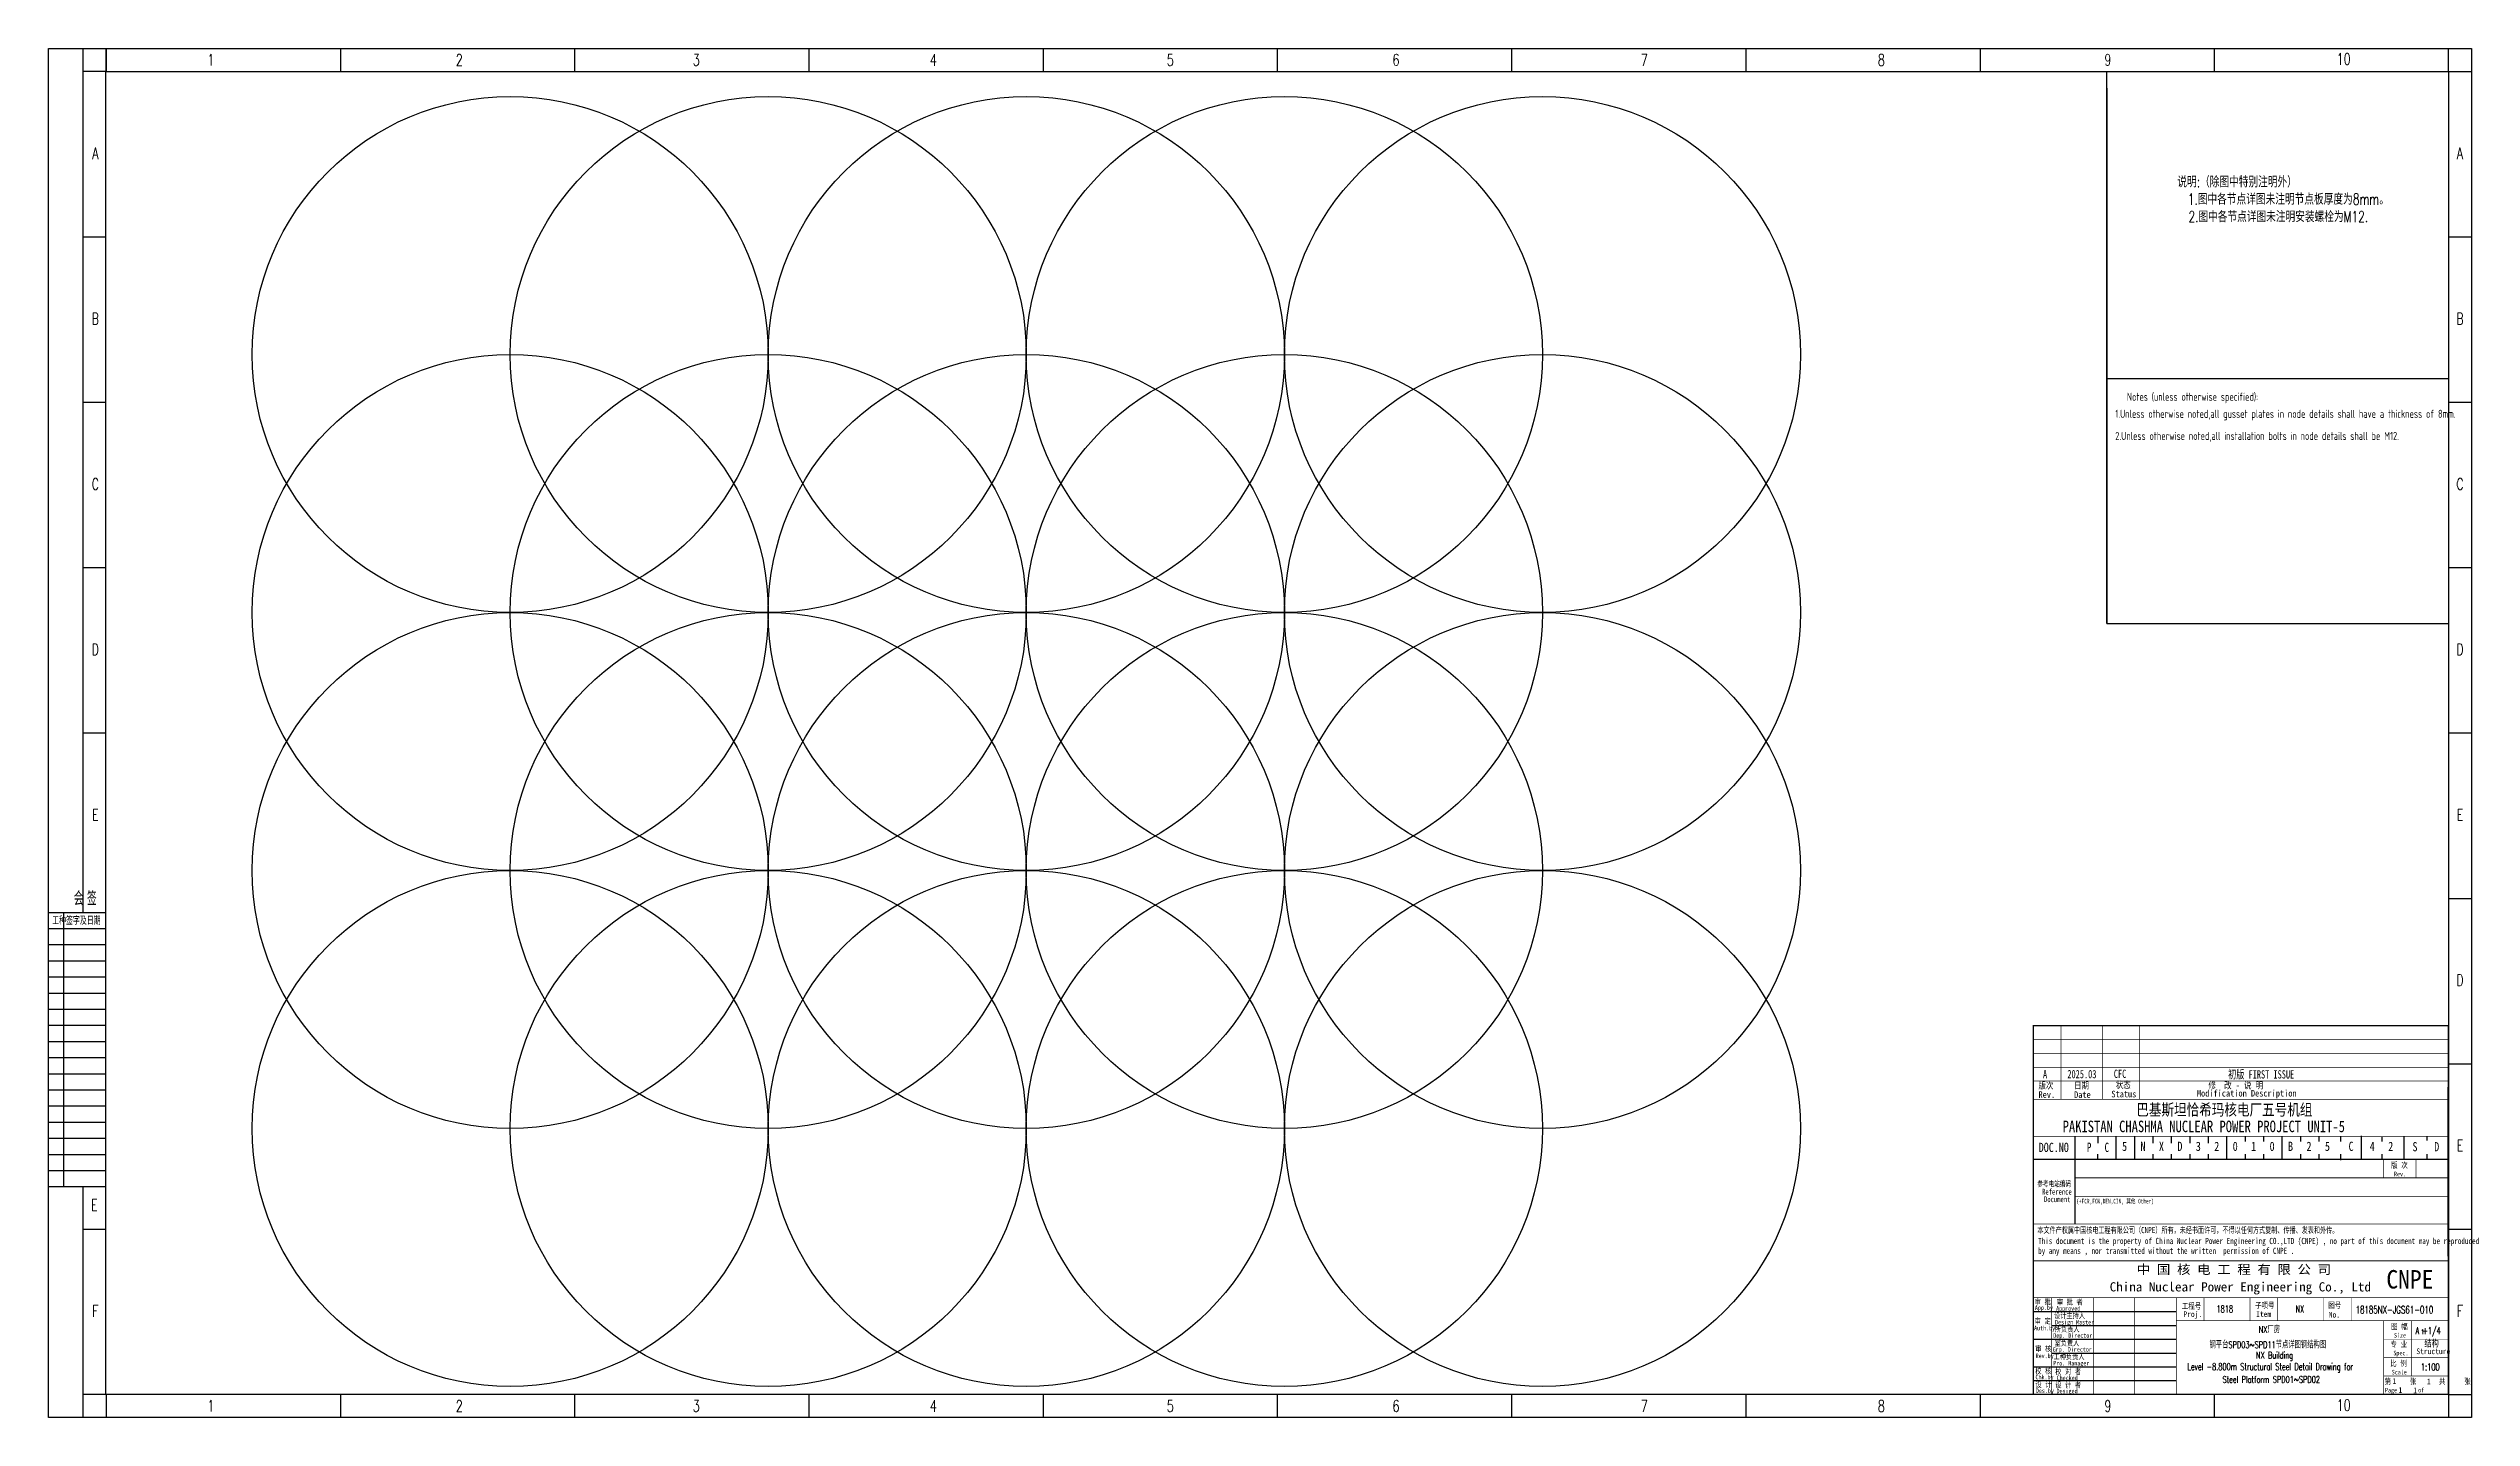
# Model space of a CAD drawing. Extents: x 8986 to 134227, y 7133 to 940687.
# Drawn here: x 15804 to 120905, y 80669 to 140069 of the extents above; entities that cross this region are included whole.
import ezdxf
from ezdxf.enums import TextEntityAlignment as Align

# ---------------------------------------------------------------- set-up
doc = ezdxf.new("R2010")
doc.units = 0
doc.linetypes.add('CONTINOUS', pattern=[0])
doc.layers.get('0').update_dxf_attribs({"linetype": 'CONTINUOUS'})
for name, color, linetype in [('1', 1, 'CONTINUOUS'), ('C77(文本)', 3, 'CONTINUOUS'), ('PDIM', 3, 'CONTINUOUS'), ('PUB_TEXT', 7, 'CONTINUOUS'), ('TK', 7, 'CONTINUOUS'), ('图框', 4, 'CONTINOUS'), ('标注', 3, 'CONTINUOUS')]:
    doc.layers.add(name, color=color, linetype=linetype)
doc.styles.add('1', font='ROMANS', dxfattribs={"width": 0.7, "bigfont": 'HZTXT'})
doc.styles.add('bine', font='binee.shx', dxfattribs={"width": 0.7, "bigfont": 'binec.shx'})
doc.styles.add('CHINESE-3', font='romand.shx', dxfattribs={"width": 0.8, "bigfont": 'ochinese.shx'})
doc.styles.add('HZ', font='TXT.shx', dxfattribs={"width": 0.7, "bigfont": 'hz.shx'})
doc.styles.add('RH', font='romans.shx', dxfattribs={"width": 0.7, "bigfont": 'hz.shx'})
doc.styles.add('ROMAND', font='romand.shx', dxfattribs={"width": 0.7, "bigfont": 'ochinese.shx'})
doc.styles.add('TSSD_Rein', font='Tssdeng.shx', dxfattribs={"width": 0.7, "bigfont": 'hztxt.shx'})
doc.styles.add('宋体', font='', dxfattribs={"width": 0.7})
doc.styles.add('汉字', font='STFANGSO.TTF', dxfattribs={"width": 0.8, "height": 4})
doc.styles.get('宋体').set_extended_font_data('SimSun')

msp = doc.modelspace()

# ---------------------------------------------------------------- texts
at = {"color": 4, "linetype": 'Continuous', "style": '宋体', "width": 0.8}
for s, p in [('PAKISTAN CHASHMA NUCLEAR POWER PROJECT UNIT-5', (103169, 93050)), ('巴基斯坦恰希玛核电厂五号机组', (106364, 93776))]:
    msp.add_text(s, height=500, dxfattribs=at).set_placement(p)
for s, p in [('5', (105746, 92116)), ('N', (106546, 92116)), ('X', (107346, 92116)), ('D', (108146, 92116)), ('3', (108946, 92116)), ('2', (109746, 92116)), ('0', (110546, 92116)), ('B', (112946, 92116)), ('2', (113746, 92116)), ('5', (114546, 92116)), ('C', (115572, 92116)), ('4', (116491, 92116)), ('2', (117291, 92116)), ('S', (118343, 92099)), ('D', (119287, 92099))]:
    msp.add_text(s, height=400, dxfattribs=at).set_placement(p, align=Align.BOTTOM_LEFT)
at = {"color": 2, "linetype": 'Continuous', "style": '宋体', "width": 0.8}
for s, p in [('1', (111346, 92116)), ('0', (112146, 92116))]:
    msp.add_text(s, height=400, dxfattribs=at).set_placement(p, align=Align.BOTTOM_LEFT)
at = {"color": 4, "linetype": 'Continuous', "char_height": 400, "attachment_point": 5, "style": '宋体'}
for s, width, insert in [('P', 577.48, (104318, 92397)), ('C', 676.01, (105084, 92390))]:
    msp.add_mtext_dynamic_manual_height_columns(s, width=width, gutter_width=100, heights=[0], dxfattribs=dict(at, insert=insert))
at = {"layer": '1', "color": 4}
for s, height, style, width, p in [('A', 360, '宋体', 0.7, (102316, 95381)), ('2025.03', 360, '宋体', 0.7, (103375, 95390)), ('CFC', 360, '宋体', 0.7, (105390, 95403)), ('初版 FIRST ISSUE', 360, '宋体', 0.7, (110348, 95378)), ('版次', 288, '汉字', 0.8, (102122, 94934)), ('Rev.', 288, '汉字', 0.8, (102122, 94538)), ('Date', 288, '汉字', 0.8, (103667, 94532)), ('日期 ', 288, '汉字', 0.8, (103667, 94935)), ('Status', 288, '汉字', 0.8, (105284, 94560)), ('状态', 288, '汉字', 0.8, (105475, 94956)), ('Modification Description', 288, '汉字', 0.8, (108992, 94597)), ('修  改 - 说 明', 288, '汉字', 0.8, (109492, 94940)), ('DOC.NO', 400, '宋体', 0.8, (102132, 92190)), ('版 次', 250, '汉字', 0.8, (117416, 91495)), ('Rev.', 200, '汉字', 0.8, (117542, 91136)), ('App.by', 200, '汉字', 0.8, (101964, 85337)), ('审 批', 240, '汉字', 0.8, (101961, 85570)), ('设计主持人', 240, '汉字', 0.8, (102796, 84972)), ('Approved', 200, '汉字', 0.8, (102887, 85303)), ('审 批 者', 240, '汉字', 0.8, (102919, 85562)), ('Proj.', 250, '汉字', 0.8, (108407, 85029)), ('Item', 250, '汉字', 0.8, (111564, 85033)), ('No.', 250, '汉字', 0.8, (114712, 85005)), ('Auth.by', 200, '汉字', 0.8, (101930, 84452)), ('审 定', 240, '汉字', 0.8, (101957, 84740)), ('Dep. Director', 200, '汉字', 0.8, (102759, 84129)), ('所负责人', 240, '汉字', 0.8, (102828, 84386)), ('Design Master', 200, '汉字', 0.8, (102840, 84705)), ('图 幅', 250, '汉字', 0.8, (117416, 84495)), ('Size', 200, '汉字', 0.8, (117542, 84136)), ('审 核', 240, '汉字', 0.8, (101981, 83534)), ('Rev.by', 200, '汉字', 0.8, (101998, 83247)), ('Grp. Director', 200, '汉字', 0.8, (102740, 83527)), ('Pro. Manager', 200, '汉字', 0.8, (102760, 82927)), ('工种负责人', 240, '汉字', 0.8, (102774, 83193)), ('室负责人', 240, '汉字', 0.8, (102817, 83783)), ('比 例', 250, '汉字', 0.8, (117376, 82898)), ('专 业', 250, '汉字', 0.8, (117389, 83727)), ('Spec.', 200, '汉字', 0.8, (117514, 83367)), ('Structure', 250, '汉字', 0.8, (118512, 83419)), ('校 核', 240, '汉字', 0.8, (101982, 82571)), ('设 计', 240, '汉字', 0.8, (101990, 81978)), ('Chk.by', 200, '汉字', 0.8, (101991, 82327)), ('校 对 者', 240, '汉字', 0.8, (102850, 82548)), ('设 计 者', 240, '汉字', 0.8, (102850, 81963)), ('Checked', 200, '汉字', 0.8, (102907, 82291)), ('第     张      共     张', 250, '汉字', 0.8, (117136, 82113)), ('Scale', 200, '汉字', 0.8, (117444, 82538)), ('1', 250, '汉字', 0.8, (117476, 82124)), ('1', 250, '汉字', 0.8, (118971, 82109)), ('Des.by', 200, '汉字', 0.8, (102006, 81733)), ('Desiged', 200, '汉字', 0.8, (102903, 81721)), ('Page       of  ', 200, '汉字', 0.8, (117152, 81758)), ('1', 250, '汉字', 0.8, (117737, 81735)), ('1', 250, '汉字', 0.8, (118374, 81724))]:
    msp.add_text(s, height=height, dxfattribs=dict(at, style=style, width=width)).set_placement(p)
at = {"layer": '1', "color": 4, "ltscale": 0.8}
for s, height, style, width, p in [('参考电站编码', 250, '宋体', 0.7, (102067, 90689)), ('Reference', 250, '宋体', 0.7, (102278, 90344)), ('Document', 250, '宋体', 0.7, (102361, 90014)), ('(+FCR,FCN,DEN,CIN, 其他 Other)', 200, '宋体', 0.7, (103764, 89958)), ('本文件产权属中国核电工程有限公司（CNPE）所有，未经书面许可，不得以任何方式复制、传播、发表和外传。', 270, '宋体', 0.7, (102074, 88669)), ('This document is the property of China Nuclear Power Engineering CO.,LTD (CNPE) , no part of this document may be reproduced ', 270, '宋体', 0.7, (102106, 88195)), ('by any means , nor transmitted without the written  permission of CNPE .', 270, '宋体', 0.7, (102106, 87770)), ('工程号', 250, '汉字', 0.8, (108339, 85381)), ('子项号', 250, '汉字', 0.8, (111519, 85413)), ('图号', 250, '汉字', 0.8, (114690, 85420))]:
    msp.add_text(s, height=height, dxfattribs=dict(at, style=style, width=width)).set_placement(p)
at = {"layer": '1', "color": 4, "style": '宋体'}
for s, width, p, p2 in [('中 国 核 电 工 程 有 限 公 司', 1.015354, (106389, 86895), (114811, 86895)), ('China Nuclear Power Engineering Co., Ltd', 0.990448, (105210, 86140), (116542, 86140))]:
    msp.add_text(s, height=400, dxfattribs=dict(at, width=width)).set_placement(p, p2, align=Align.FIT)
at = {"layer": 'C77(文本)', "color": 7, "linetype": 'Continuous', "style": '1', "width": 0.7}
for s, p in [('说明:（除图中特别注明外）', (108144, 134042)), ('1.图中各节点详图未注明节点板厚度为8mm。', (108600, 133291)), ('2.图中各节点详图未注明安装螺栓为M12.', (108625, 132532))]:
    msp.add_text(s, height=480, dxfattribs=at).set_placement(p)
at = {"layer": 'C77(文本)', "style": 'TSSD_Rein', "width": 0.7}
for s, p in [(' Notes (unless otherwise specified):   ', (105789, 124782)), ('1.Unless otherwise noted,all gusset plates in node details shall have a thickness of 8mm.', (105453, 124042)), ('2.Unless otherwise noted,all installation bolts in node details shall be M12.', (105453, 123083))]:
    msp.add_text(s, height=350, dxfattribs=at).set_placement(p)
at = {"layer": 'PUB_TEXT', "color": 4, "style": '宋体', "width": 0.891618}
msp.add_text('CNPE', height=800, dxfattribs=at).set_placement((117211, 86267), (119252, 86267), align=Align.FIT)
at = {"layer": 'TK', "color": 4}
for s, style, width, p in [('1818', 'ROMAND', 0.7, (109841, 85231)), ('NX', 'ROMAND', 0.7, (113271, 85231)), ('结构', 'CHINESE-3', 0.8, (118861, 83712))]:
    msp.add_text(s, height=300, dxfattribs=dict(at, style=style, width=width)).set_placement(p)
at = {"layer": 'TK', "color": 2, "style": 'RH', "width": 0.7}
for s, p in [('NX厂房', (111675, 84338)), ('Level -8.800m Structural Steel Detail Drawing for', (108579, 82725)), ('钢平台SPD03~SPD11节点详图钢结构图', (109541, 83675)), ('NX Building', (111553, 83225)), (' Steel Platform SPD01~SPD02', (109959, 82170))]:
    msp.add_text(s, height=300, dxfattribs=at).set_placement(p)
at = {"layer": 'TK', "color": 0, "style": 'ROMAND', "width": 0.7}
for s, height, p in [('A +1/4', 300, (118473, 84289)), ('1', 200, (118709, 84289))]:
    msp.add_text(s, height=height, dxfattribs=at).set_placement(p)
at = {"layer": 'TK', "style": 'ROMAND', "width": 0.7}
msp.add_text('1:100', height=300, dxfattribs=at).set_placement((118712, 82716))
at = {"layer": '图框', "style": 'HZ', "width": 0.7}
for s, p in [('1', (22852, 139325)), ('2', (33623, 139319)), ('3', (43903, 139319)), ('4', (54184, 139319)), ('5', (64464, 139319)), ('6', (74254, 139323)), ('7', (85025, 139319)), ('8', (95305, 139319)), ('9', (105133, 139323)), ('10', (115359, 139358)), ('A', (17838, 135269)), ('A', (120401, 135269)), ('B', (17838, 128094)), ('B', (120401, 128094)), ('C', (17838, 120919)), ('C', (120401, 120919)), ('D', (17838, 113744)), ('D', (120401, 113744)), ('E', (17838, 106569)), ('E', (120401, 106569)), ('D', (120401, 99394)), ('E', (120401, 92219)), ('E', (17793, 89637)), ('F', (17838, 85044)), ('F', (120401, 85044)), ('1', (22852, 80925)), ('2', (33623, 80919)), ('3', (43903, 80919)), ('4', (54184, 80919)), ('5', (64464, 80919)), ('6', (74254, 80923)), ('7', (85025, 80919)), ('8', (95305, 80919)), ('9', (105133, 80923)), ('10', (115359, 80958))]:
    msp.add_text(s, height=500, dxfattribs=at).set_placement(p, align=Align.CENTER)
at = {"layer": '标注', "color": 4, "ltscale": 0.001, "style": 'ROMAND', "width": 0.7}
msp.add_text('18185NX-JGS61-010', height=320, dxfattribs=at).set_placement((115876, 85189))

# ---------------------------------------------------------------- blocks, each defined once
blk = doc.blocks.new('*U42')
at = {"layer": '图框'}
blk.add_line((0, 500), (0, -500), dxfattribs=at)
blk = doc.blocks.new('*U43')
at = {"color": 0, "linetype": 'ByBlock', "lineweight": -2, "transparency": 16777216}
for p in [(0, 0), (10160, 0), (20320, 0), (30480, 0), (40640, 0), (50800, 0), (60960, 0), (71120, 0), (81280, 0), (91440, 0)]:
    blk.add_blockref('*U42', p, dxfattribs=at)
blk = doc.blocks.new('*U44')
at = {"layer": '图框'}
blk.add_line((0, 500), (0, -500), dxfattribs=at)
blk = doc.blocks.new('*U45')
at = {"color": 0, "linetype": 'ByBlock', "lineweight": -2, "transparency": 16777216}
for p in [(0, 0), (10160, 0), (20320, 0), (30480, 0), (40640, 0), (50800, 0), (60960, 0), (71120, 0), (81280, 0), (91440, 0)]:
    blk.add_blockref('*U44', p, dxfattribs=at)
blk = doc.blocks.new('会签')
at = {"color": 0}
for p, q in [((3629.7, -1305.7), (3604.7, -1305.7)), ((3629.7, -1312.7), (3604.7, -1312.7)), ((3611.4, -1424.7), (3611.4, -1305.7)), ((3629.7, -1319.7), (3604.7, -1319.7)), ((3629.7, -1326.7), (3604.7, -1326.7)), ((3629.7, -1333.7), (3604.7, -1333.7)), ((3629.7, -1340.7), (3604.7, -1340.7)), ((3629.7, -1347.7), (3604.7, -1347.7)), ((3629.7, -1354.7), (3604.7, -1354.7)), ((3629.7, -1361.7), (3604.7, -1361.7)), ((3629.7, -1368.7), (3604.7, -1368.7)), ((3629.7, -1375.7), (3604.7, -1375.7)), ((3629.7, -1382.7), (3604.7, -1382.7)), ((3629.7, -1389.7), (3604.7, -1389.7)), ((3629.7, -1396.7), (3604.7, -1396.7)), ((3629.7, -1403.7), (3604.7, -1403.7)), ((3629.7, -1410.7), (3604.7, -1410.7)), ((3629.7, -1417.7), (3604.7, -1417.7)), ((3629.7, -1424.7), (3604.7, -1424.7))]:
    blk.add_line(p, q, dxfattribs=at)
at = {"color": 0, "style": 'bine', "width": 0.7}
for s, height, p in [('会 签  ', 6, (3622.2, -1302.5)), ('工种签字及日期', 3.3, (3616.8, -1310.9))]:
    blk.add_text(s, height=height, dxfattribs=at).set_placement(p, align=Align.CENTER)

# ---------------------------------------------------------------- linework, layer by layer
at = {"color": 1}
for p, q in [((105091, 115123), (105091, 139069)), ((105091, 125747), (119905, 125747)), ((105091, 115123), (119905, 115123))]:
    msp.add_line(p, q, dxfattribs=at)
at = {"color": 4, "linetype": 'Continuous'}
msp.add_line((103697, 92869), (103697, 89069), dxfattribs=at)
at = {"color": 4}
msp.add_line((104697, 92869), (104697, 92569), dxfattribs=at)
for centre in [(35832, 126789), (47025, 126789), (58218, 126789), (69412, 126789), (80605, 126789), (35832, 115596), (47025, 115596), (58218, 115596), (69412, 115596), (80605, 115596), (35832, 104402), (47025, 104402), (58218, 104402), (69412, 104402), (80605, 104402), (35832, 93209), (47025, 93209), (58218, 93209), (69412, 93209), (80605, 93209)]:
    msp.add_circle(centre, 11193)
at = {"layer": '1', "color": 4}
for p, q in [((119864, 95005), (119864, 95005)), ((119864, 95005), (119864, 95005)), ((119864, 95005), (119864, 95005)), ((119864, 95005), (119864, 95005)), ((119864, 95005), (119864, 95005)), ((119864, 95005), (119864, 95005)), ((119864, 95005), (119864, 95005)), ((119864, 95005), (119864, 95005)), ((119897, 87674), (119897, 95005)), ((119897, 87674), (119897, 95005)), ((104697, 92769), (104697, 92769)), ((105497, 91869), (105497, 92869)), ((106297, 91869), (106297, 92869)), ((107097, 92569), (107097, 92869)), ((107897, 92569), (107897, 92869)), ((108697, 92569), (108697, 92869)), ((109497, 92569), (109497, 92869)), ((110297, 91869), (110297, 92869)), ((111097, 92640), (111097, 92869)), ((111897, 92640), (111897, 92869)), ((112697, 91869), (112697, 92869)), ((113497, 92640), (113497, 92869)), ((114297, 92640), (114297, 92869)), ((115234, 92640), (115234, 92869)), ((116134, 91890), (116134, 92890)), ((117034, 92640), (117034, 92840)), ((117984, 91869), (117984, 92869)), ((118984, 92690), (118984, 92879)), ((119867, 93493), (119867, 93493)), ((119867, 93493), (119867, 93493)), ((119867, 93493), (119867, 93493)), ((119867, 93493), (119867, 93493)), ((119897, 91869), (101897, 91869)), ((104697, 91869), (104697, 92090)), ((107097, 91869), (107097, 92090)), ((107897, 91869), (107897, 92090)), ((108697, 91869), (108697, 92090)), ((109497, 91869), (109497, 92090)), ((111097, 91869), (111097, 92090)), ((111897, 91869), (111897, 92090)), ((113497, 91869), (113497, 92090)), ((114297, 91869), (114297, 92090)), ((115234, 91840), (115234, 92090)), ((117034, 91890), (117034, 92090)), ((118984, 91890), (118984, 92090)), ((101897, 85269), (108097, 85269)), ((102697, 84669), (108097, 84669)), ((101897, 84069), (108097, 84069)), ((102697, 83469), (108097, 83469)), ((101897, 82869), (108097, 82869)), ((101897, 82269), (108097, 82269)), ((119897, 81669), (101897, 81669)), ((119897, 81669), (101897, 81669)), ((119897, 81669), (101897, 81669)), ((119897, 81669), (101897, 81669)), ((119897, 81669), (101897, 81669)), ((119897, 81669), (101897, 81669))]:
    msp.add_line(p, q, dxfattribs=at)
at = {"layer": '1', "color": 4, "ltscale": 0.8}
msp.add_line((101897, 91258), (101897, 85108), dxfattribs=at)
at = {"layer": '1', "color": 4, "const_width": 50}
for points in [[(101897, 81669), (119897, 81669), (119897, 97669), (101897, 97669)], [(101897, 87469), (119897, 87469), (119897, 81669), (101897, 81669)]]:
    msp.add_lwpolyline(points, close=True, dxfattribs=at)
at = {"layer": '1', "color": 4}
for points, const_width in [([(101897, 97069), (119897, 97069)], 30), ([(103097, 97669), (103097, 94469)], 30), ([(104897, 97669), (104897, 94469)], 30), ([(106497, 97669), (106497, 94469)], 30), ([(101897, 96469), (119897, 96469)], 30), ([(101897, 95869), (119897, 95869)], 30), ([(101897, 95269), (119897, 95269)], 30), ([(101897, 94469), (119897, 94469)], 30), ([(101897, 92869), (119897, 92869)], 30), ([(103697, 92869), (103697, 89069)], 30), ([(101897, 91869), (119897, 91869)], 30), ([(117097, 91869), (117097, 91069)], 30), ([(118497, 91869), (118497, 91069)], 30), ([(103697, 91069), (119897, 91069)], 30), ([(103697, 90269), (119897, 90269)], 30), ([(101897, 89069), (119897, 89069)], 30), ([(101897, 85869), (119897, 85869)], 30), ([(102697, 85869), (102697, 81669)], 30), ([(102697, 85869), (102697, 81669)], 30), ([(104497, 85869), (104497, 81669)], 30), ([(106297, 85869), (106297, 81669)], 30), ([(108097, 85869), (108097, 81669)], 30), ([(109297, 85869), (109297, 84869)], 25), ([(111297, 85869), (111297, 84869)], 25), ([(112497, 85869), (112497, 84869)], 25), ([(114497, 85869), (114497, 84869)], 25), ([(115697, 85869), (115697, 84869)], 25), ([(108097, 84869), (119897, 84869)], 30), ([(117097, 84869), (117097, 81669)], 30), ([(119897, 84069), (117097, 84069)], 25), ([(118297, 84869), (118297, 82469)], 25), ([(119897, 83269), (117097, 83269)], 25), ([(119897, 82469), (117097, 82469)], 25)]:
    msp.add_lwpolyline(points, dxfattribs=dict(at, const_width=const_width))
at = {"layer": 'PDIM'}
for q in [(105091, 115123), (105091, 125747), (105091, 118047)]:
    msp.add_line((105091, 138347), q, dxfattribs=at)
at = {"layer": '图框'}
for p, q in [((15805, 140069), (120905, 140069)), ((15805, 80669), (15805, 140069)), ((17305, 102569), (17305, 140069)), ((18305, 139069), (18305, 140069)), ((119905, 139069), (119905, 140069)), ((120905, 140069), (120905, 80669)), ((18305, 139069), (17305, 139069)), ((119905, 139069), (120905, 139069)), ((17305, 131894), (18305, 131894)), ((119905, 131894), (120905, 131894)), ((17305, 124719), (18305, 124719)), ((119905, 124719), (120905, 124719)), ((17305, 117544), (18305, 117544)), ((119905, 117544), (120905, 117544)), ((17305, 110369), (18305, 110369)), ((119905, 110369), (119905, 81669)), ((119905, 110369), (119905, 81669)), ((119905, 110369), (119905, 81669)), ((119905, 110369), (119905, 81669)), ((119905, 110369), (120905, 110369)), ((119905, 103194), (120905, 103194)), ((119905, 96019), (120905, 96019)), ((17305, 80669), (17305, 90671)), ((17305, 88844), (18305, 88844)), ((119905, 88844), (120905, 88844)), ((18305, 81669), (17305, 81669)), ((119905, 81669), (119905, 80669)), ((119905, 81669), (120905, 81669)), ((120905, 80669), (15805, 80669))]:
    msp.add_line(p, q, dxfattribs=at)
at = {"layer": '图框', "color": 1}
for p, q in [((18297, 81669), (18297, 139069)), ((18305, 139069), (119905, 139069)), ((119905, 139069), (119905, 81669)), ((119905, 81669), (18305, 81669))]:
    msp.add_line(p, q, dxfattribs=at)
at = {"layer": '图框', "color": 4}
msp.add_line((119897, 81669), (101897, 81669), dxfattribs=at)
msp.add_line((119897, 81669), (101897, 81669), dxfattribs=at)
msp.add_line((119897, 81669), (101897, 81669), dxfattribs=at)
msp.add_line((119897, 81669), (101897, 81669), dxfattribs=at)

# ---------------------------------------------------------------- block references
at = {"linetype": 'Continuous'}
for name, p in [('*U45', (18305, 139569)), ('*U43', (18305, 81169))]:
    msp.add_blockref(name, p, dxfattribs=at)
at = {"color": 0, "xscale": 100, "yscale": 100, "zscale": 100}
msp.add_blockref('会签', (-344665, 233142), dxfattribs=at)

msp.set_redraw_order([(e.dxf.handle, doc.entitydb.next_handle()) for e in msp.query("TEXT MTEXT ATTDEF DIMENSION ARC_DIMENSION")])  # texts and dimensions are drawn at this point

doc.saveas('drawing.dxf')
